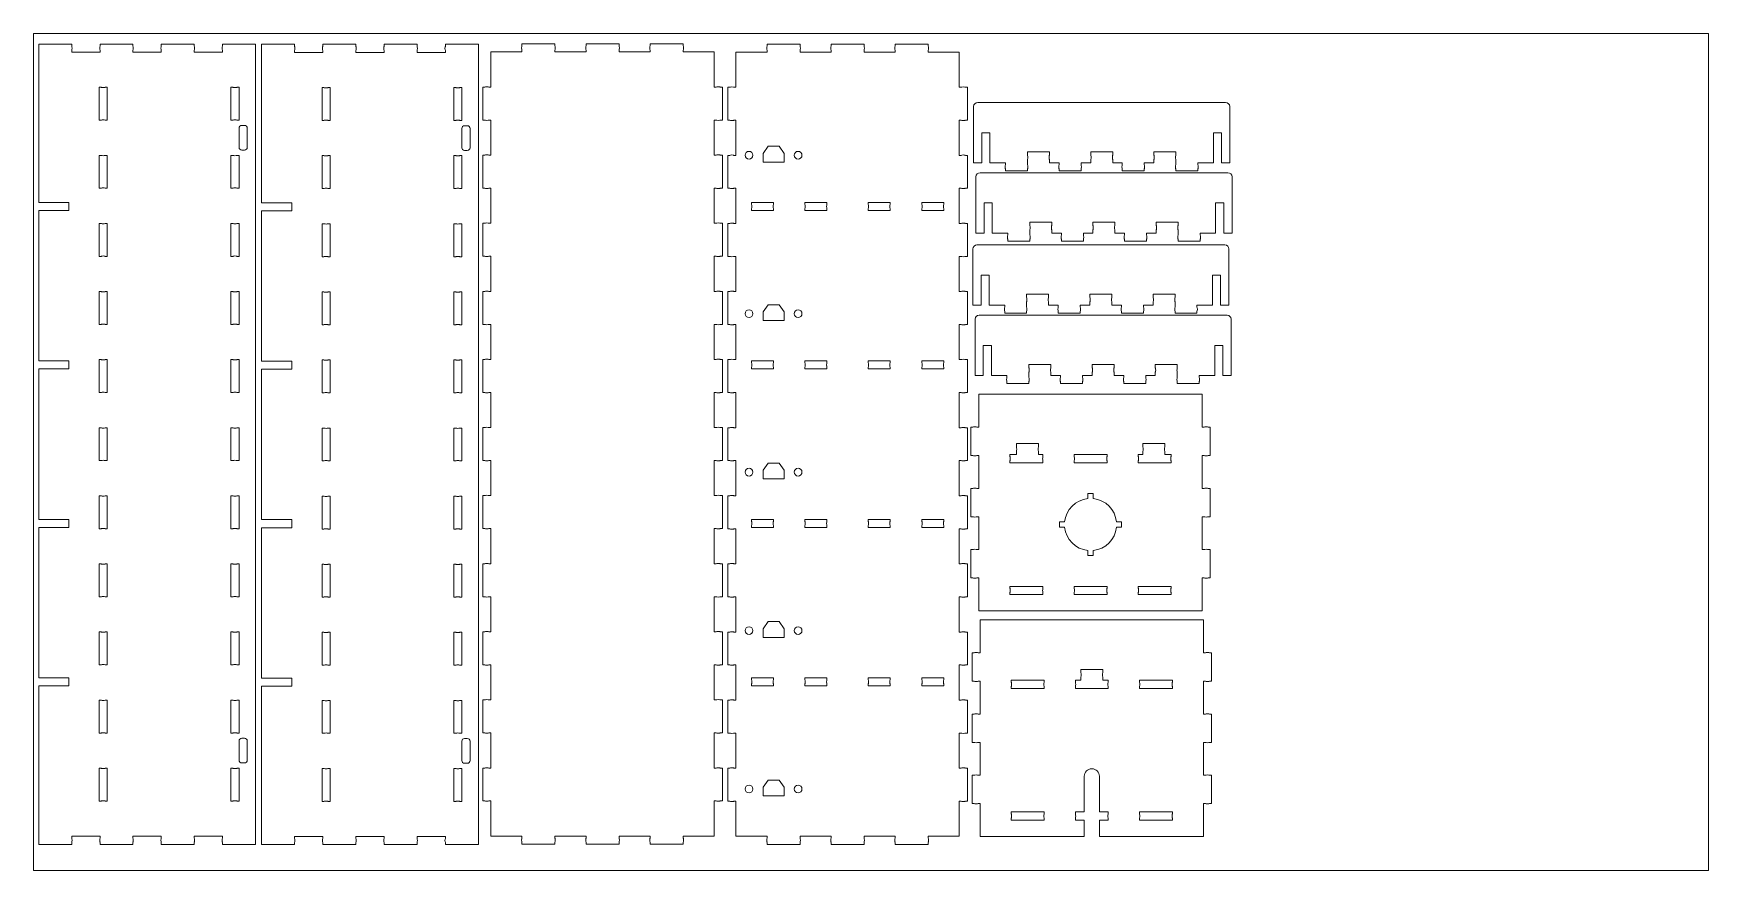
# Paper-space layout '1 Charger - V1' of a CAD drawing. Header units: inches. Extents: x 0 to 24, y 0 to 12.
# The model-space entities are those that its viewports show. They can reach past a viewport. Long polylines and large blocks are cut down to what shows.
import ezdxf

# ---------------------------------------------------------------- set-up
doc = ezdxf.new("R2010")
doc.units = ezdxf.units.IN
doc.header["$LTSCALE"] = 0.5
doc.header["$MEASUREMENT"] = 0
doc.layers.add('Visible', color=1, linetype='Continuous', lineweight=13)

msp = doc.modelspace()

# ---------------------------------------------------------------- linework, layer by layer
at = {"layer": 'Visible'}
for p, q in [((1.046, 11.849), (0.574, 11.849)), ((0.574, 9.578), (0.574, 11.849)), ((1.046, 11.82), (1.046, 11.849)), ((1.046, 11.733), (1.046, 11.761)), ((1.452, 11.82), (1.452, 11.849)), ((1.924, 11.849), (1.452, 11.849)), ((1.452, 11.733), (1.452, 11.761)), ((1.924, 11.82), (1.924, 11.849)), ((1.924, 11.733), (1.924, 11.761)), ((2.33, 11.82), (2.33, 11.849)), ((2.802, 11.849), (2.33, 11.849)), ((2.33, 11.733), (2.33, 11.761)), ((2.802, 11.82), (2.802, 11.849)), ((2.802, 11.733), (2.802, 11.761)), ((3.208, 11.82), (3.208, 11.849)), ((3.68, 11.849), (3.208, 11.849)), ((3.208, 11.733), (3.208, 11.761)), ((3.68, 0.375), (3.68, 11.849)), ((4.239, 11.845), (3.767, 11.845)), ((3.767, 9.573), (3.767, 11.845)), ((4.239, 11.815), (4.239, 11.845)), ((4.644, 11.815), (4.644, 11.845)), ((5.117, 11.845), (4.644, 11.845)), ((5.117, 11.815), (5.117, 11.845)), ((5.522, 11.815), (5.522, 11.845)), ((5.995, 11.845), (5.522, 11.845)), ((5.995, 11.815), (5.995, 11.845)), ((6.4, 11.815), (6.4, 11.845)), ((6.873, 11.845), (6.4, 11.845)), ((6.873, 0.371), (6.873, 11.845)), ((7.498, 11.822), (7.498, 11.851)), ((7.971, 11.851), (7.498, 11.851)), ((7.498, 11.735), (7.498, 11.763)), ((7.971, 11.822), (7.971, 11.851)), ((7.971, 11.735), (7.971, 11.763)), ((8.417, 11.822), (8.417, 11.851)), ((8.889, 11.851), (8.417, 11.851)), ((8.417, 11.735), (8.417, 11.763)), ((8.889, 11.822), (8.889, 11.851)), ((8.889, 11.735), (8.889, 11.763)), ((9.335, 11.822), (9.335, 11.851)), ((9.807, 11.851), (9.335, 11.851)), ((9.335, 11.735), (9.335, 11.763)), ((9.807, 11.822), (9.807, 11.851)), ((9.807, 11.735), (9.807, 11.763)), ((11.009, 11.82), (11.009, 11.849)), ((11.482, 11.849), (11.009, 11.849)), ((11.009, 11.733), (11.009, 11.761)), ((11.482, 11.82), (11.482, 11.849)), ((11.482, 11.733), (11.482, 11.761)), ((11.927, 11.82), (11.927, 11.849)), ((12.4, 11.849), (11.927, 11.849)), ((11.927, 11.733), (11.927, 11.761)), ((12.4, 11.82), (12.4, 11.849)), ((12.4, 11.733), (12.4, 11.761)), ((12.846, 11.82), (12.846, 11.849)), ((13.318, 11.849), (12.846, 11.849)), ((12.846, 11.733), (12.846, 11.761)), ((13.318, 11.82), (13.318, 11.849)), ((13.318, 11.733), (13.318, 11.761)), ((1.046, 11.733), (1.452, 11.733)), ((1.924, 11.733), (2.33, 11.733)), ((2.802, 11.733), (3.208, 11.733)), ((4.239, 11.729), (4.239, 11.756)), ((4.239, 11.729), (4.644, 11.729)), ((4.644, 11.729), (4.644, 11.756)), ((5.117, 11.729), (5.117, 11.756)), ((5.117, 11.729), (5.522, 11.729)), ((5.522, 11.729), (5.522, 11.756)), ((5.995, 11.729), (5.995, 11.756)), ((5.995, 11.729), (6.4, 11.729)), ((6.4, 11.729), (6.4, 11.756)), ((7.053, 11.231), (7.053, 11.735)), ((7.053, 11.735), (7.498, 11.735)), ((7.971, 11.735), (8.417, 11.735)), ((8.889, 11.735), (9.335, 11.735)), ((9.807, 11.735), (10.253, 11.735)), ((10.253, 11.231), (10.253, 11.735)), ((10.563, 11.229), (10.563, 11.733)), ((10.563, 11.733), (11.009, 11.733)), ((11.482, 11.733), (11.927, 11.733)), ((12.4, 11.733), (12.846, 11.733)), ((13.318, 11.733), (13.764, 11.733)), ((13.764, 11.229), (13.764, 11.733)), ((1.44, 11.229), (1.468, 11.229)), ((1.44, 10.757), (1.44, 11.229)), ((1.527, 11.229), (1.556, 11.229)), ((1.556, 10.757), (1.556, 11.229)), ((3.328, 11.229), (3.356, 11.229)), ((3.328, 10.757), (3.328, 11.229)), ((3.415, 11.229), (3.444, 11.229)), ((3.444, 10.757), (3.444, 11.229)), ((4.633, 11.225), (4.661, 11.225)), ((4.633, 10.753), (4.633, 11.225)), ((4.72, 11.225), (4.749, 11.225)), ((4.749, 10.753), (4.749, 11.225)), ((6.52, 11.225), (6.549, 11.225)), ((6.52, 10.753), (6.52, 11.225)), ((6.608, 11.225), (6.637, 11.225)), ((6.637, 10.753), (6.637, 11.225)), ((6.936, 11.231), (6.936, 10.759)), ((6.966, 11.231), (6.936, 11.231)), ((7.053, 11.231), (7.025, 11.231)), ((10.253, 11.231), (10.281, 11.231)), ((10.34, 11.231), (10.369, 11.231)), ((10.369, 11.231), (10.369, 10.759)), ((10.447, 11.229), (10.447, 10.757)), ((10.477, 11.229), (10.447, 11.229)), ((10.563, 11.229), (10.536, 11.229)), ((13.764, 11.229), (13.792, 11.229)), ((13.851, 11.229), (13.88, 11.229)), ((13.88, 11.229), (13.88, 10.757)), ((13.97, 10.952), (13.97, 10.145)), ((14.029, 11.011), (17.58, 11.011)), ((17.639, 10.952), (17.639, 10.145)), ((1.44, 10.757), (1.468, 10.757)), ((1.527, 10.757), (1.556, 10.757)), ((3.328, 10.757), (3.356, 10.757)), ((3.415, 10.757), (3.444, 10.757)), ((3.444, 10.367), (3.444, 10.643)), ((3.483, 10.682), (3.523, 10.682)), ((3.562, 10.367), (3.562, 10.643)), ((4.633, 10.753), (4.661, 10.753)), ((4.72, 10.753), (4.749, 10.753)), ((6.52, 10.753), (6.549, 10.753)), ((6.608, 10.753), (6.637, 10.753)), ((6.637, 10.363), (6.637, 10.639)), ((6.676, 10.678), (6.715, 10.678)), ((6.755, 10.363), (6.755, 10.639)), ((6.966, 10.759), (6.936, 10.759)), ((7.053, 10.759), (7.025, 10.759)), ((7.053, 10.255), (7.053, 10.759)), ((10.253, 10.759), (10.281, 10.759)), ((10.253, 10.255), (10.253, 10.759)), ((10.34, 10.759), (10.369, 10.759)), ((10.477, 10.757), (10.447, 10.757)), ((10.563, 10.757), (10.536, 10.757)), ((10.563, 10.253), (10.563, 10.757)), ((13.764, 10.757), (13.792, 10.757)), ((13.764, 10.253), (13.764, 10.757)), ((13.851, 10.757), (13.88, 10.757)), ((14.088, 10.578), (14.204, 10.578)), ((14.088, 10.145), (14.088, 10.578)), ((14.204, 10.145), (14.204, 10.578)), ((17.521, 10.578), (17.405, 10.578)), ((17.405, 10.145), (17.405, 10.578)), ((17.521, 10.145), (17.521, 10.578)), ((3.483, 10.328), (3.523, 10.328)), ((6.676, 10.324), (6.715, 10.324)), ((11.025, 10.384), (10.954, 10.281)), ((11.025, 10.384), (11.182, 10.384)), ((11.182, 10.384), (11.253, 10.281)), ((1.44, 10.253), (1.468, 10.253)), ((1.44, 9.781), (1.44, 10.253)), ((1.527, 10.253), (1.556, 10.253)), ((1.556, 9.781), (1.556, 10.253)), ((3.328, 10.253), (3.356, 10.253)), ((3.328, 9.781), (3.328, 10.253)), ((3.415, 10.253), (3.444, 10.253)), ((3.444, 9.781), (3.444, 10.253)), ((4.633, 10.249), (4.661, 10.249)), ((4.633, 9.776), (4.633, 10.249)), ((4.72, 10.249), (4.749, 10.249)), ((4.749, 9.776), (4.749, 10.249)), ((6.52, 10.249), (6.549, 10.249)), ((6.52, 9.776), (6.52, 10.249)), ((6.608, 10.249), (6.637, 10.249)), ((6.637, 9.776), (6.637, 10.249)), ((6.936, 10.255), (6.936, 9.783)), ((6.966, 10.255), (6.936, 10.255)), ((7.053, 10.255), (7.025, 10.255)), ((10.253, 10.255), (10.281, 10.255)), ((10.34, 10.255), (10.369, 10.255)), ((10.369, 10.255), (10.369, 9.783)), ((10.447, 10.253), (10.447, 9.781)), ((10.477, 10.253), (10.447, 10.253)), ((10.563, 10.253), (10.536, 10.253)), ((10.954, 10.281), (10.954, 10.157)), ((10.954, 10.157), (11.253, 10.157)), ((11.253, 10.281), (11.253, 10.157)), ((13.764, 10.253), (13.792, 10.253)), ((13.851, 10.253), (13.88, 10.253)), ((13.88, 10.253), (13.88, 9.781)), ((13.97, 10.145), (14.088, 10.145)), ((14.204, 10.145), (14.426, 10.145)), ((14.426, 10.145), (14.426, 10.117)), ((14.741, 10.303), (15.056, 10.303)), ((14.741, 10.303), (14.741, 10.254)), ((14.741, 10.195), (14.741, 10.117)), ((15.056, 10.303), (15.056, 10.254)), ((15.056, 10.195), (15.056, 10.145)), ((15.056, 10.145), (15.194, 10.145)), ((15.194, 10.145), (15.194, 10.117)), ((15.509, 10.145), (15.509, 10.117)), ((15.509, 10.145), (15.647, 10.145)), ((15.647, 10.303), (15.962, 10.303)), ((15.647, 10.303), (15.647, 10.254)), ((15.647, 10.195), (15.647, 10.145)), ((15.962, 10.303), (15.962, 10.254)), ((15.962, 10.195), (15.962, 10.145)), ((15.962, 10.145), (16.1, 10.145)), ((16.1, 10.145), (16.1, 10.117)), ((16.415, 10.145), (16.415, 10.117)), ((16.415, 10.145), (16.552, 10.145)), ((16.867, 10.303), (16.552, 10.303)), ((16.552, 10.303), (16.552, 10.254)), ((16.552, 10.195), (16.552, 10.145)), ((16.867, 10.303), (16.867, 10.254)), ((16.867, 10.195), (16.867, 10.117)), ((17.182, 10.145), (17.182, 10.117)), ((17.182, 10.145), (17.405, 10.145)), ((17.521, 10.145), (17.639, 10.145)), ((14.002, 9.944), (14.002, 9.137)), ((14.061, 10.003), (17.613, 10.003)), ((14.426, 10.058), (14.426, 10.029)), ((14.426, 10.029), (14.741, 10.029)), ((14.741, 10.058), (14.741, 10.029)), ((15.194, 10.058), (15.194, 10.029)), ((15.194, 10.029), (15.509, 10.029)), ((15.509, 10.058), (15.509, 10.029)), ((16.1, 10.058), (16.1, 10.029)), ((16.415, 10.029), (16.1, 10.029)), ((16.415, 10.058), (16.415, 10.029)), ((16.867, 10.058), (16.867, 10.029)), ((17.182, 10.029), (16.867, 10.029)), ((17.182, 10.058), (17.182, 10.029)), ((17.672, 9.944), (17.672, 9.137)), ((1.44, 9.781), (1.468, 9.781)), ((1.527, 9.781), (1.556, 9.781)), ((3.328, 9.781), (3.356, 9.781)), ((3.415, 9.781), (3.444, 9.781)), ((4.633, 9.776), (4.661, 9.776)), ((4.72, 9.776), (4.749, 9.776)), ((6.52, 9.776), (6.549, 9.776)), ((6.608, 9.776), (6.637, 9.776)), ((6.966, 9.783), (6.936, 9.783)), ((7.053, 9.783), (7.025, 9.783)), ((7.053, 9.279), (7.053, 9.783)), ((10.253, 9.783), (10.281, 9.783)), ((10.253, 9.279), (10.253, 9.783)), ((10.34, 9.783), (10.369, 9.783)), ((10.477, 9.781), (10.447, 9.781)), ((10.563, 9.781), (10.536, 9.781)), ((10.563, 9.277), (10.563, 9.781)), ((13.764, 9.781), (13.792, 9.781)), ((13.764, 9.277), (13.764, 9.781)), ((13.851, 9.781), (13.88, 9.781)), ((0.574, 9.578), (1.007, 9.578)), ((0.574, 7.306), (0.574, 9.462)), ((0.574, 9.462), (1.007, 9.462)), ((1.007, 9.578), (1.007, 9.462)), ((3.767, 9.573), (4.2, 9.573)), ((3.767, 7.302), (3.767, 9.457)), ((3.767, 9.457), (4.2, 9.457)), ((4.2, 9.573), (4.2, 9.457)), ((11.101, 9.577), (10.786, 9.577)), ((10.786, 9.577), (10.786, 9.549)), ((10.786, 9.49), (10.786, 9.461)), ((11.101, 9.461), (10.786, 9.461)), ((11.101, 9.577), (11.101, 9.549)), ((11.101, 9.49), (11.101, 9.461)), ((11.553, 9.577), (11.868, 9.577)), ((11.553, 9.549), (11.553, 9.577)), ((11.553, 9.461), (11.553, 9.49)), ((11.553, 9.461), (11.868, 9.461)), ((11.868, 9.549), (11.868, 9.577)), ((11.868, 9.461), (11.868, 9.49)), ((12.459, 9.577), (12.774, 9.577)), ((12.459, 9.577), (12.459, 9.549)), ((12.459, 9.49), (12.459, 9.461)), ((12.459, 9.461), (12.774, 9.461)), ((12.774, 9.577), (12.774, 9.549)), ((12.774, 9.49), (12.774, 9.461)), ((13.227, 9.577), (13.542, 9.577)), ((13.227, 9.549), (13.227, 9.577)), ((13.227, 9.461), (13.227, 9.49)), ((13.227, 9.461), (13.542, 9.461)), ((13.542, 9.549), (13.542, 9.577)), ((13.542, 9.461), (13.542, 9.49)), ((14.12, 9.57), (14.237, 9.57)), ((14.12, 9.137), (14.12, 9.57)), ((14.237, 9.137), (14.237, 9.57)), ((17.554, 9.57), (17.437, 9.57)), ((17.437, 9.137), (17.437, 9.57)), ((17.554, 9.137), (17.554, 9.57)), ((1.44, 9.277), (1.468, 9.277)), ((1.44, 8.805), (1.44, 9.277)), ((1.527, 9.277), (1.556, 9.277)), ((1.556, 8.805), (1.556, 9.277)), ((3.328, 9.277), (3.356, 9.277)), ((3.328, 8.805), (3.328, 9.277)), ((3.415, 9.277), (3.444, 9.277)), ((3.444, 8.805), (3.444, 9.277)), ((4.633, 9.273), (4.661, 9.273)), ((4.633, 8.8), (4.633, 9.273)), ((4.72, 9.273), (4.749, 9.273)), ((4.749, 8.8), (4.749, 9.273)), ((6.52, 9.273), (6.549, 9.273)), ((6.52, 8.8), (6.52, 9.273)), ((6.608, 9.273), (6.637, 9.273)), ((6.637, 8.8), (6.637, 9.273)), ((6.936, 9.279), (6.936, 8.806)), ((6.966, 9.279), (6.936, 9.279)), ((7.053, 9.279), (7.025, 9.279)), ((10.253, 9.279), (10.281, 9.279)), ((10.34, 9.279), (10.369, 9.279)), ((10.369, 9.279), (10.369, 8.806)), ((10.447, 9.277), (10.447, 8.804)), ((10.477, 9.277), (10.447, 9.277)), ((10.563, 9.277), (10.536, 9.277)), ((13.764, 9.277), (13.792, 9.277)), ((13.851, 9.277), (13.88, 9.277)), ((13.88, 9.277), (13.88, 8.804)), ((14.002, 9.137), (14.12, 9.137)), ((14.237, 9.137), (14.459, 9.137)), ((14.459, 9.137), (14.459, 9.109)), ((14.774, 9.295), (15.089, 9.295)), ((14.774, 9.295), (14.774, 9.246)), ((14.774, 9.187), (14.774, 9.109)), ((15.089, 9.295), (15.089, 9.246)), ((15.089, 9.187), (15.089, 9.137)), ((15.089, 9.137), (15.227, 9.137)), ((15.227, 9.137), (15.227, 9.109)), ((15.542, 9.137), (15.542, 9.109)), ((15.542, 9.137), (15.679, 9.137)), ((15.679, 9.295), (15.994, 9.295)), ((15.679, 9.295), (15.679, 9.246)), ((15.679, 9.187), (15.679, 9.137)), ((15.994, 9.295), (15.994, 9.246)), ((15.994, 9.187), (15.994, 9.137)), ((15.994, 9.137), (16.132, 9.137)), ((16.132, 9.137), (16.132, 9.109)), ((16.447, 9.137), (16.447, 9.109)), ((16.447, 9.137), (16.585, 9.137)), ((16.9, 9.295), (16.585, 9.295)), ((16.585, 9.295), (16.585, 9.246)), ((16.585, 9.187), (16.585, 9.137)), ((16.9, 9.295), (16.9, 9.246)), ((16.9, 9.187), (16.9, 9.109)), ((17.215, 9.137), (17.215, 9.109)), ((17.215, 9.137), (17.437, 9.137)), ((17.554, 9.137), (17.672, 9.137)), ((13.958, 8.911), (13.958, 8.104)), ((14.017, 8.97), (17.568, 8.97)), ((14.459, 9.05), (14.459, 9.021)), ((14.459, 9.021), (14.774, 9.021)), ((14.774, 9.05), (14.774, 9.021)), ((15.227, 9.05), (15.227, 9.021)), ((15.227, 9.021), (15.542, 9.021)), ((15.542, 9.05), (15.542, 9.021)), ((16.132, 9.05), (16.132, 9.021)), ((16.447, 9.021), (16.132, 9.021)), ((16.447, 9.05), (16.447, 9.021)), ((16.9, 9.05), (16.9, 9.021)), ((17.215, 9.021), (16.9, 9.021)), ((17.215, 9.05), (17.215, 9.021)), ((17.627, 8.911), (17.627, 8.104)), ((1.44, 8.805), (1.468, 8.805)), ((1.527, 8.805), (1.556, 8.805)), ((3.328, 8.805), (3.356, 8.805)), ((3.415, 8.805), (3.444, 8.805)), ((4.633, 8.8), (4.661, 8.8)), ((4.72, 8.8), (4.749, 8.8)), ((6.52, 8.8), (6.549, 8.8)), ((6.608, 8.8), (6.637, 8.8)), ((6.966, 8.806), (6.936, 8.806)), ((7.053, 8.806), (7.025, 8.806)), ((7.053, 8.303), (7.053, 8.806)), ((10.253, 8.806), (10.281, 8.806)), ((10.253, 8.303), (10.253, 8.806)), ((10.34, 8.806), (10.369, 8.806)), ((10.477, 8.804), (10.447, 8.804)), ((10.563, 8.804), (10.536, 8.804)), ((10.563, 8.301), (10.563, 8.804)), ((13.764, 8.804), (13.792, 8.804)), ((13.764, 8.301), (13.764, 8.804)), ((13.851, 8.804), (13.88, 8.804)), ((14.076, 8.537), (14.192, 8.537)), ((14.076, 8.104), (14.076, 8.537)), ((14.192, 8.104), (14.192, 8.537)), ((17.509, 8.537), (17.393, 8.537)), ((17.393, 8.104), (17.393, 8.537)), ((17.509, 8.104), (17.509, 8.537)), ((1.44, 8.301), (1.468, 8.301)), ((1.44, 7.828), (1.44, 8.301)), ((1.527, 8.301), (1.556, 8.301)), ((1.556, 7.828), (1.556, 8.301)), ((3.328, 8.301), (3.356, 8.301)), ((3.328, 7.828), (3.328, 8.301)), ((3.415, 8.301), (3.444, 8.301)), ((3.444, 7.828), (3.444, 8.301)), ((4.633, 8.296), (4.661, 8.296)), ((4.633, 7.824), (4.633, 8.296)), ((4.72, 8.296), (4.749, 8.296)), ((4.749, 7.824), (4.749, 8.296)), ((6.52, 8.296), (6.549, 8.296)), ((6.52, 7.824), (6.52, 8.296)), ((6.608, 8.296), (6.637, 8.296)), ((6.637, 7.824), (6.637, 8.296)), ((6.936, 8.303), (6.936, 7.83)), ((6.966, 8.303), (6.936, 8.303)), ((7.053, 8.303), (7.025, 8.303)), ((10.253, 8.303), (10.281, 8.303)), ((10.34, 8.303), (10.369, 8.303)), ((10.369, 8.303), (10.369, 7.83)), ((10.447, 8.301), (10.447, 7.828)), ((10.477, 8.301), (10.447, 8.301)), ((10.563, 8.301), (10.536, 8.301)), ((13.764, 8.301), (13.792, 8.301)), ((13.851, 8.301), (13.88, 8.301)), ((13.88, 8.301), (13.88, 7.828)), ((14.729, 8.262), (15.044, 8.262)), ((14.729, 8.262), (14.729, 8.213)), ((15.044, 8.262), (15.044, 8.213)), ((15.635, 8.262), (15.95, 8.262)), ((15.635, 8.262), (15.635, 8.213)), ((15.95, 8.262), (15.95, 8.213)), ((16.855, 8.262), (16.541, 8.262)), ((16.541, 8.262), (16.541, 8.213)), ((16.855, 8.262), (16.855, 8.213)), ((11.025, 8.112), (10.954, 8.01)), ((10.954, 8.01), (10.954, 7.886)), ((11.025, 8.112), (11.182, 8.112)), ((11.182, 8.112), (11.253, 8.01)), ((11.253, 8.01), (11.253, 7.886)), ((13.958, 8.104), (14.076, 8.104)), ((14.049, 7.962), (17.601, 7.962)), ((14.192, 8.104), (14.415, 8.104)), ((14.415, 8.104), (14.415, 8.076)), ((14.415, 8.017), (14.415, 7.988)), ((14.415, 7.988), (14.729, 7.988)), ((14.729, 8.153), (14.729, 8.076)), ((14.729, 8.017), (14.729, 7.988)), ((15.044, 8.153), (15.044, 8.104)), ((15.044, 8.104), (15.182, 8.104)), ((15.182, 8.104), (15.182, 8.076)), ((15.182, 8.017), (15.182, 7.988)), ((15.182, 7.988), (15.497, 7.988)), ((15.497, 8.104), (15.497, 8.076)), ((15.497, 8.104), (15.635, 8.104)), ((15.497, 8.017), (15.497, 7.988)), ((15.635, 8.153), (15.635, 8.104)), ((15.95, 8.153), (15.95, 8.104)), ((15.95, 8.104), (16.088, 8.104)), ((16.088, 8.104), (16.088, 8.076)), ((16.088, 8.017), (16.088, 7.988)), ((16.403, 7.988), (16.088, 7.988)), ((16.403, 8.104), (16.403, 8.076)), ((16.403, 8.104), (16.541, 8.104)), ((16.403, 8.017), (16.403, 7.988)), ((16.541, 8.153), (16.541, 8.104)), ((16.855, 8.153), (16.855, 8.076)), ((16.855, 8.017), (16.855, 7.988)), ((17.17, 7.988), (16.855, 7.988)), ((17.17, 8.104), (17.17, 8.076)), ((17.17, 8.104), (17.393, 8.104)), ((17.17, 8.017), (17.17, 7.988)), ((17.509, 8.104), (17.627, 8.104)), ((1.44, 7.828), (1.468, 7.828)), ((1.527, 7.828), (1.556, 7.828)), ((3.328, 7.828), (3.356, 7.828)), ((3.415, 7.828), (3.444, 7.828)), ((4.633, 7.824), (4.661, 7.824)), ((4.72, 7.824), (4.749, 7.824)), ((6.52, 7.824), (6.549, 7.824)), ((6.608, 7.824), (6.637, 7.824)), ((6.966, 7.83), (6.936, 7.83)), ((7.053, 7.83), (7.025, 7.83)), ((7.053, 7.326), (7.053, 7.83)), ((10.253, 7.83), (10.281, 7.83)), ((10.253, 7.326), (10.253, 7.83)), ((10.34, 7.83), (10.369, 7.83)), ((10.477, 7.828), (10.447, 7.828)), ((10.563, 7.828), (10.536, 7.828)), ((10.563, 7.324), (10.563, 7.828)), ((10.954, 7.886), (11.253, 7.886)), ((13.764, 7.828), (13.792, 7.828)), ((13.764, 7.324), (13.764, 7.828)), ((13.851, 7.828), (13.88, 7.828)), ((13.99, 7.903), (13.99, 7.096)), ((17.66, 7.903), (17.66, 7.096)), ((14.108, 7.529), (14.225, 7.529)), ((14.108, 7.096), (14.108, 7.529)), ((14.225, 7.096), (14.225, 7.529)), ((17.542, 7.529), (17.425, 7.529)), ((17.425, 7.096), (17.425, 7.529)), ((17.542, 7.096), (17.542, 7.529)), ((0.574, 7.306), (1.007, 7.306)), ((1.007, 7.306), (1.007, 7.19)), ((1.44, 7.325), (1.468, 7.325)), ((1.44, 6.852), (1.44, 7.325)), ((1.527, 7.325), (1.556, 7.325)), ((1.556, 6.852), (1.556, 7.325)), ((3.328, 7.325), (3.356, 7.325)), ((3.328, 6.852), (3.328, 7.325)), ((3.415, 7.325), (3.444, 7.325)), ((3.444, 6.852), (3.444, 7.325)), ((3.767, 7.302), (4.2, 7.302)), ((4.2, 7.302), (4.2, 7.186)), ((4.633, 7.32), (4.661, 7.32)), ((4.633, 6.848), (4.633, 7.32)), ((4.72, 7.32), (4.749, 7.32)), ((4.749, 6.848), (4.749, 7.32)), ((6.52, 7.32), (6.549, 7.32)), ((6.52, 6.848), (6.52, 7.32)), ((6.608, 7.32), (6.637, 7.32)), ((6.637, 6.848), (6.637, 7.32)), ((6.936, 7.326), (6.936, 6.854)), ((6.966, 7.326), (6.936, 7.326)), ((7.053, 7.326), (7.025, 7.326)), ((10.253, 7.326), (10.281, 7.326)), ((10.34, 7.326), (10.369, 7.326)), ((10.369, 7.326), (10.369, 6.854)), ((10.447, 7.324), (10.447, 6.852)), ((10.477, 7.324), (10.447, 7.324)), ((10.563, 7.324), (10.536, 7.324)), ((11.101, 7.306), (10.786, 7.306)), ((10.786, 7.306), (10.786, 7.277)), ((10.786, 7.218), (10.786, 7.19)), ((11.101, 7.306), (11.101, 7.277)), ((11.101, 7.218), (11.101, 7.19)), ((11.553, 7.306), (11.868, 7.306)), ((11.553, 7.277), (11.553, 7.306)), ((11.553, 7.19), (11.553, 7.218)), ((11.868, 7.277), (11.868, 7.306)), ((11.868, 7.19), (11.868, 7.218)), ((12.459, 7.306), (12.774, 7.306)), ((12.459, 7.306), (12.459, 7.277)), ((12.459, 7.218), (12.459, 7.19)), ((12.774, 7.306), (12.774, 7.277)), ((12.774, 7.218), (12.774, 7.19)), ((13.227, 7.306), (13.542, 7.306)), ((13.227, 7.277), (13.227, 7.306)), ((13.227, 7.19), (13.227, 7.218)), ((13.542, 7.277), (13.542, 7.306)), ((13.542, 7.19), (13.542, 7.218)), ((13.764, 7.324), (13.792, 7.324)), ((13.851, 7.324), (13.88, 7.324)), ((13.88, 7.324), (13.88, 6.852)), ((14.762, 7.254), (15.077, 7.254)), ((14.762, 7.254), (14.762, 7.205)), ((15.077, 7.254), (15.077, 7.205)), ((15.668, 7.254), (15.983, 7.254)), ((15.668, 7.254), (15.668, 7.205)), ((15.983, 7.254), (15.983, 7.205)), ((16.888, 7.254), (16.573, 7.254)), ((16.573, 7.254), (16.573, 7.205)), ((16.888, 7.254), (16.888, 7.205)), ((0.574, 5.034), (0.574, 7.19)), ((0.574, 7.19), (1.007, 7.19)), ((3.767, 5.03), (3.767, 7.186)), ((3.767, 7.186), (4.2, 7.186)), ((11.101, 7.19), (10.786, 7.19)), ((11.553, 7.19), (11.868, 7.19)), ((12.459, 7.19), (12.774, 7.19)), ((13.227, 7.19), (13.542, 7.19)), ((13.99, 7.096), (14.108, 7.096)), ((14.225, 7.096), (14.447, 7.096)), ((14.447, 7.096), (14.447, 7.068)), ((14.447, 7.009), (14.447, 6.98)), ((14.447, 6.98), (14.762, 6.98)), ((14.762, 7.145), (14.762, 7.068)), ((14.762, 7.009), (14.762, 6.98)), ((15.077, 7.145), (15.077, 7.096)), ((15.077, 7.096), (15.215, 7.096)), ((15.215, 7.096), (15.215, 7.068)), ((15.215, 7.009), (15.215, 6.98)), ((15.215, 6.98), (15.53, 6.98)), ((15.53, 7.096), (15.53, 7.068)), ((15.53, 7.096), (15.668, 7.096)), ((15.53, 7.009), (15.53, 6.98)), ((15.668, 7.145), (15.668, 7.096)), ((15.983, 7.145), (15.983, 7.096)), ((15.983, 7.096), (16.12, 7.096)), ((16.12, 7.096), (16.12, 7.068)), ((16.12, 7.009), (16.12, 6.98)), ((16.435, 6.98), (16.12, 6.98)), ((16.435, 7.096), (16.435, 7.068)), ((16.435, 7.096), (16.573, 7.096)), ((16.435, 7.009), (16.435, 6.98)), ((16.573, 7.145), (16.573, 7.096)), ((16.888, 7.145), (16.888, 7.068)), ((16.888, 7.009), (16.888, 6.98)), ((17.203, 6.98), (16.888, 6.98)), ((17.203, 7.096), (17.203, 7.068)), ((17.203, 7.096), (17.425, 7.096)), ((17.203, 7.009), (17.203, 6.98)), ((17.542, 7.096), (17.66, 7.096)), ((1.44, 6.852), (1.468, 6.852)), ((1.527, 6.852), (1.556, 6.852)), ((3.328, 6.852), (3.356, 6.852)), ((3.415, 6.852), (3.444, 6.852)), ((4.633, 6.848), (4.661, 6.848)), ((4.72, 6.848), (4.749, 6.848)), ((6.52, 6.848), (6.549, 6.848)), ((6.608, 6.848), (6.637, 6.848)), ((6.966, 6.854), (6.936, 6.854)), ((7.053, 6.854), (7.025, 6.854)), ((7.053, 6.35), (7.053, 6.854)), ((10.253, 6.854), (10.281, 6.854)), ((10.253, 6.35), (10.253, 6.854)), ((10.34, 6.854), (10.369, 6.854)), ((10.477, 6.852), (10.447, 6.852)), ((10.563, 6.852), (10.536, 6.852)), ((10.563, 6.348), (10.563, 6.852)), ((13.764, 6.852), (13.792, 6.852)), ((13.764, 6.348), (13.764, 6.852)), ((13.851, 6.852), (13.88, 6.852)), ((14.044, 6.828), (14.044, 6.356)), ((14.044, 6.828), (17.245, 6.828)), ((17.245, 6.828), (17.245, 6.356)), ((1.44, 6.348), (1.468, 6.348)), ((1.44, 5.876), (1.44, 6.348)), ((1.527, 6.348), (1.556, 6.348)), ((1.556, 5.876), (1.556, 6.348)), ((3.328, 6.348), (3.356, 6.348)), ((3.328, 5.876), (3.328, 6.348)), ((3.415, 6.348), (3.444, 6.348)), ((3.444, 5.876), (3.444, 6.348)), ((4.633, 6.344), (4.661, 6.344)), ((4.633, 5.872), (4.633, 6.344)), ((4.72, 6.344), (4.749, 6.344)), ((4.749, 5.872), (4.749, 6.344)), ((6.52, 6.344), (6.549, 6.344)), ((6.52, 5.872), (6.52, 6.344)), ((6.608, 6.344), (6.637, 6.344)), ((6.637, 5.872), (6.637, 6.344)), ((6.936, 6.35), (6.936, 5.878)), ((6.966, 6.35), (6.936, 6.35)), ((7.053, 6.35), (7.025, 6.35)), ((10.253, 6.35), (10.281, 6.35)), ((10.34, 6.35), (10.369, 6.35)), ((10.369, 6.35), (10.369, 5.878)), ((10.447, 6.348), (10.447, 5.876)), ((10.477, 6.348), (10.447, 6.348)), ((10.563, 6.348), (10.536, 6.348)), ((13.764, 6.348), (13.792, 6.348)), ((13.851, 6.348), (13.88, 6.348)), ((13.88, 6.348), (13.88, 5.876)), ((13.928, 5.95), (13.928, 6.356)), ((13.958, 6.356), (13.928, 6.356)), ((14.044, 6.356), (14.017, 6.356)), ((17.245, 6.356), (17.273, 6.356)), ((17.332, 6.356), (17.361, 6.356)), ((17.361, 5.95), (17.361, 6.356)), ((14.582, 6.12), (14.897, 6.12)), ((14.582, 6.07), (14.582, 6.12)), ((14.582, 5.962), (14.582, 6.011)), ((14.897, 6.07), (14.897, 6.12)), ((14.897, 5.962), (14.897, 6.011)), ((16.708, 6.12), (16.393, 6.12)), ((16.393, 6.07), (16.393, 6.12)), ((16.393, 5.962), (16.393, 6.011)), ((16.708, 6.07), (16.708, 6.12)), ((16.708, 5.962), (16.708, 6.011)), ((1.44, 5.876), (1.468, 5.876)), ((1.527, 5.876), (1.556, 5.876)), ((3.328, 5.876), (3.356, 5.876)), ((3.415, 5.876), (3.444, 5.876)), ((4.633, 5.872), (4.661, 5.872)), ((4.72, 5.872), (4.749, 5.872)), ((6.52, 5.872), (6.549, 5.872)), ((6.608, 5.872), (6.637, 5.872)), ((6.966, 5.878), (6.936, 5.878)), ((7.053, 5.878), (7.025, 5.878)), ((7.053, 5.374), (7.053, 5.878)), ((10.253, 5.878), (10.281, 5.878)), ((10.253, 5.374), (10.253, 5.878)), ((10.34, 5.878), (10.369, 5.878)), ((10.477, 5.876), (10.447, 5.876)), ((10.563, 5.876), (10.536, 5.876)), ((10.563, 5.372), (10.563, 5.876)), ((11.025, 5.84), (10.954, 5.738)), ((11.025, 5.84), (11.182, 5.84)), ((11.182, 5.84), (11.253, 5.738)), ((13.764, 5.876), (13.792, 5.876)), ((13.764, 5.372), (13.764, 5.876)), ((13.851, 5.876), (13.88, 5.876)), ((13.958, 5.95), (13.928, 5.95)), ((14.044, 5.95), (14.017, 5.95)), ((14.044, 5.95), (14.044, 5.478)), ((14.49, 5.962), (14.49, 5.934)), ((14.49, 5.962), (14.582, 5.962)), ((14.49, 5.875), (14.49, 5.846)), ((14.49, 5.846), (14.963, 5.846)), ((14.897, 5.962), (14.963, 5.962)), ((14.963, 5.962), (14.963, 5.934)), ((14.963, 5.875), (14.963, 5.846)), ((15.409, 5.962), (15.881, 5.962)), ((15.409, 5.962), (15.409, 5.934)), ((15.409, 5.875), (15.409, 5.846)), ((15.409, 5.846), (15.881, 5.846)), ((15.881, 5.962), (15.881, 5.934)), ((15.881, 5.875), (15.881, 5.846)), ((16.327, 5.962), (16.327, 5.934)), ((16.327, 5.962), (16.393, 5.962)), ((16.327, 5.875), (16.327, 5.846)), ((16.327, 5.846), (16.799, 5.846)), ((16.708, 5.962), (16.799, 5.962)), ((16.799, 5.962), (16.799, 5.934)), ((16.799, 5.875), (16.799, 5.846)), ((17.245, 5.95), (17.273, 5.95)), ((17.245, 5.95), (17.245, 5.478)), ((17.332, 5.95), (17.361, 5.95)), ((10.954, 5.738), (10.954, 5.614)), ((10.954, 5.614), (11.253, 5.614)), ((11.253, 5.738), (11.253, 5.614)), ((1.44, 5.372), (1.468, 5.372)), ((1.44, 4.9), (1.44, 5.372)), ((1.527, 5.372), (1.556, 5.372)), ((1.556, 4.9), (1.556, 5.372)), ((3.328, 5.372), (3.356, 5.372)), ((3.328, 4.9), (3.328, 5.372)), ((3.415, 5.372), (3.444, 5.372)), ((3.444, 4.9), (3.444, 5.372)), ((4.633, 5.368), (4.661, 5.368)), ((4.633, 4.895), (4.633, 5.368)), ((4.72, 5.368), (4.749, 5.368)), ((4.749, 4.895), (4.749, 5.368)), ((6.52, 5.368), (6.549, 5.368)), ((6.52, 4.895), (6.52, 5.368)), ((6.608, 5.368), (6.637, 5.368)), ((6.637, 4.895), (6.637, 5.368)), ((6.936, 5.374), (6.936, 4.902)), ((6.966, 5.374), (6.936, 5.374)), ((7.053, 5.374), (7.025, 5.374)), ((10.253, 5.374), (10.281, 5.374)), ((10.34, 5.374), (10.369, 5.374)), ((10.369, 5.374), (10.369, 4.902)), ((10.447, 5.372), (10.447, 4.899)), ((10.477, 5.372), (10.447, 5.372)), ((10.563, 5.372), (10.536, 5.372)), ((13.764, 5.372), (13.792, 5.372)), ((13.851, 5.372), (13.88, 5.372)), ((13.88, 5.372), (13.88, 4.899)), ((13.928, 5.072), (13.928, 5.478)), ((13.958, 5.478), (13.928, 5.478)), ((14.044, 5.478), (14.017, 5.478)), ((15.605, 5.403), (15.684, 5.403)), ((15.605, 5.403), (15.605, 5.332)), ((15.684, 5.403), (15.684, 5.332)), ((17.245, 5.478), (17.273, 5.478)), ((17.332, 5.478), (17.361, 5.478)), ((17.361, 5.072), (17.361, 5.478)), ((13.958, 5.072), (13.928, 5.072)), ((14.044, 5.072), (14.017, 5.072)), ((14.044, 5.072), (14.044, 4.6)), ((17.245, 5.072), (17.273, 5.072)), ((17.245, 5.072), (17.245, 4.6)), ((17.332, 5.072), (17.361, 5.072)), ((0.574, 5.034), (1.007, 5.034)), ((0.574, 2.763), (0.574, 4.918)), ((0.574, 4.918), (1.007, 4.918)), ((1.007, 5.034), (1.007, 4.918)), ((1.44, 4.9), (1.468, 4.9)), ((1.527, 4.9), (1.556, 4.9)), ((3.328, 4.9), (3.356, 4.9)), ((3.415, 4.9), (3.444, 4.9)), ((3.767, 5.03), (4.2, 5.03)), ((3.767, 2.758), (3.767, 4.914)), ((3.767, 4.914), (4.2, 4.914)), ((4.2, 5.03), (4.2, 4.914)), ((4.633, 4.895), (4.661, 4.895)), ((4.72, 4.895), (4.749, 4.895)), ((6.52, 4.895), (6.549, 4.895)), ((6.608, 4.895), (6.637, 4.895)), ((6.966, 4.902), (6.936, 4.902)), ((7.053, 4.902), (7.025, 4.902)), ((7.053, 4.398), (7.053, 4.902)), ((10.253, 4.902), (10.281, 4.902)), ((10.253, 4.398), (10.253, 4.902)), ((10.34, 4.902), (10.369, 4.902)), ((10.477, 4.899), (10.447, 4.899)), ((10.563, 4.899), (10.536, 4.899)), ((10.563, 4.396), (10.563, 4.899)), ((11.101, 5.034), (10.786, 5.034)), ((10.786, 5.034), (10.786, 5.006)), ((10.786, 4.947), (10.786, 4.918)), ((11.101, 4.918), (10.786, 4.918)), ((11.101, 5.034), (11.101, 5.006)), ((11.101, 4.947), (11.101, 4.918)), ((11.553, 5.034), (11.868, 5.034)), ((11.553, 5.006), (11.553, 5.034)), ((11.553, 4.918), (11.553, 4.947)), ((11.553, 4.918), (11.868, 4.918)), ((11.868, 5.006), (11.868, 5.034)), ((11.868, 4.918), (11.868, 4.947)), ((12.459, 5.034), (12.774, 5.034)), ((12.459, 5.034), (12.459, 5.006)), ((12.459, 4.947), (12.459, 4.918)), ((12.459, 4.918), (12.774, 4.918)), ((12.774, 5.034), (12.774, 5.006)), ((12.774, 4.947), (12.774, 4.918)), ((13.227, 5.034), (13.542, 5.034)), ((13.227, 5.006), (13.227, 5.034)), ((13.227, 4.918), (13.227, 4.947)), ((13.227, 4.918), (13.542, 4.918)), ((13.542, 5.006), (13.542, 5.034)), ((13.542, 4.918), (13.542, 4.947)), ((13.764, 4.899), (13.792, 4.899)), ((13.764, 4.396), (13.764, 4.899)), ((13.851, 4.899), (13.88, 4.899)), ((15.202, 5), (15.273, 5)), ((15.202, 5), (15.202, 4.921)), ((15.202, 4.921), (15.273, 4.921)), ((16.017, 5), (16.088, 5)), ((16.017, 4.921), (16.088, 4.921)), ((16.088, 5), (16.088, 4.921)), ((13.928, 4.194), (13.928, 4.6)), ((13.958, 4.6), (13.928, 4.6)), ((14.044, 4.6), (14.017, 4.6)), ((15.605, 4.588), (15.605, 4.517)), ((15.684, 4.588), (15.684, 4.517)), ((17.245, 4.6), (17.273, 4.6)), ((17.332, 4.6), (17.361, 4.6)), ((17.361, 4.194), (17.361, 4.6)), ((1.44, 4.396), (1.468, 4.396)), ((1.44, 3.923), (1.44, 4.396)), ((1.527, 4.396), (1.556, 4.396)), ((1.556, 3.923), (1.556, 4.396)), ((3.328, 4.396), (3.356, 4.396)), ((3.328, 3.923), (3.328, 4.396)), ((3.415, 4.396), (3.444, 4.396)), ((3.444, 3.923), (3.444, 4.396)), ((4.633, 4.392), (4.661, 4.392)), ((4.633, 3.919), (4.633, 4.392)), ((4.72, 4.392), (4.749, 4.392)), ((4.749, 3.919), (4.749, 4.392)), ((6.52, 4.392), (6.549, 4.392)), ((6.52, 3.919), (6.52, 4.392)), ((6.608, 4.392), (6.637, 4.392)), ((6.637, 3.919), (6.637, 4.392)), ((6.936, 4.398), (6.936, 3.925)), ((6.966, 4.398), (6.936, 4.398)), ((7.053, 4.398), (7.025, 4.398)), ((10.253, 4.398), (10.281, 4.398)), ((10.34, 4.398), (10.369, 4.398)), ((10.369, 4.398), (10.369, 3.925)), ((10.447, 4.396), (10.447, 3.923)), ((10.477, 4.396), (10.447, 4.396)), ((10.563, 4.396), (10.536, 4.396)), ((13.764, 4.396), (13.792, 4.396)), ((13.851, 4.396), (13.88, 4.396)), ((13.88, 4.396), (13.88, 3.923)), ((15.605, 4.517), (15.684, 4.517)), ((13.958, 4.194), (13.928, 4.194)), ((14.044, 4.194), (14.017, 4.194)), ((14.044, 4.194), (14.044, 3.722)), ((17.245, 4.194), (17.273, 4.194)), ((17.245, 4.194), (17.245, 3.722)), ((17.332, 4.194), (17.361, 4.194)), ((1.44, 3.923), (1.468, 3.923)), ((1.527, 3.923), (1.556, 3.923)), ((3.328, 3.923), (3.356, 3.923)), ((3.415, 3.923), (3.444, 3.923)), ((4.633, 3.919), (4.661, 3.919)), ((4.72, 3.919), (4.749, 3.919)), ((6.52, 3.919), (6.549, 3.919)), ((6.608, 3.919), (6.637, 3.919)), ((6.966, 3.925), (6.936, 3.925)), ((7.053, 3.925), (7.025, 3.925)), ((7.053, 3.422), (7.053, 3.925)), ((10.253, 3.925), (10.281, 3.925)), ((10.253, 3.422), (10.253, 3.925)), ((10.34, 3.925), (10.369, 3.925)), ((10.477, 3.923), (10.447, 3.923)), ((10.563, 3.923), (10.536, 3.923)), ((10.563, 3.419), (10.563, 3.923)), ((13.764, 3.923), (13.792, 3.923)), ((13.764, 3.419), (13.764, 3.923)), ((13.851, 3.923), (13.88, 3.923)), ((14.49, 4.074), (14.963, 4.074)), ((14.49, 4.074), (14.49, 4.046)), ((14.49, 3.987), (14.49, 3.958)), ((14.49, 3.958), (14.963, 3.958)), ((14.963, 4.074), (14.963, 4.046)), ((14.963, 3.987), (14.963, 3.958)), ((15.409, 4.074), (15.881, 4.074)), ((15.409, 4.074), (15.409, 4.046)), ((15.409, 3.987), (15.409, 3.958)), ((15.409, 3.958), (15.881, 3.958)), ((15.881, 4.074), (15.881, 4.046)), ((15.881, 3.987), (15.881, 3.958)), ((16.327, 4.074), (16.799, 4.074)), ((16.327, 4.074), (16.327, 4.046)), ((16.327, 3.987), (16.327, 3.958)), ((16.327, 3.958), (16.799, 3.958)), ((16.799, 4.074), (16.799, 4.046)), ((16.799, 3.987), (16.799, 3.958)), ((14.044, 3.722), (17.245, 3.722)), ((1.44, 3.42), (1.468, 3.42)), ((1.44, 2.947), (1.44, 3.42)), ((1.527, 3.42), (1.556, 3.42)), ((1.556, 2.947), (1.556, 3.42)), ((3.328, 3.42), (3.356, 3.42)), ((3.328, 2.947), (3.328, 3.42)), ((3.415, 3.42), (3.444, 3.42)), ((3.444, 2.947), (3.444, 3.42)), ((4.633, 3.415), (4.661, 3.415)), ((4.633, 2.943), (4.633, 3.415)), ((4.72, 3.415), (4.749, 3.415)), ((4.749, 2.943), (4.749, 3.415)), ((6.52, 3.415), (6.549, 3.415)), ((6.52, 2.943), (6.52, 3.415)), ((6.608, 3.415), (6.637, 3.415)), ((6.637, 2.943), (6.637, 3.415)), ((6.936, 3.422), (6.936, 2.949)), ((6.966, 3.422), (6.936, 3.422)), ((7.053, 3.422), (7.025, 3.422)), ((10.253, 3.422), (10.281, 3.422)), ((10.34, 3.422), (10.369, 3.422)), ((10.369, 3.422), (10.369, 2.949)), ((10.447, 3.419), (10.447, 2.947)), ((10.477, 3.419), (10.447, 3.419)), ((10.563, 3.419), (10.536, 3.419)), ((11.025, 3.569), (10.954, 3.466)), ((10.954, 3.466), (10.954, 3.342)), ((11.025, 3.569), (11.182, 3.569)), ((11.182, 3.569), (11.253, 3.466)), ((11.253, 3.466), (11.253, 3.342)), ((13.764, 3.419), (13.792, 3.419)), ((13.851, 3.419), (13.88, 3.419)), ((13.88, 3.419), (13.88, 2.947)), ((14.063, 3.593), (14.063, 3.12)), ((14.063, 3.593), (17.264, 3.593)), ((17.264, 3.593), (17.264, 3.12)), ((10.954, 3.342), (11.253, 3.342)), ((13.947, 2.715), (13.947, 3.12)), ((13.976, 3.12), (13.947, 3.12)), ((14.063, 3.12), (14.035, 3.12)), ((17.264, 3.12), (17.291, 3.12)), ((17.35, 3.12), (17.38, 3.12)), ((17.38, 2.715), (17.38, 3.12)), ((1.44, 2.947), (1.468, 2.947)), ((1.527, 2.947), (1.556, 2.947)), ((3.328, 2.947), (3.356, 2.947)), ((3.415, 2.947), (3.444, 2.947)), ((4.633, 2.943), (4.661, 2.943)), ((4.72, 2.943), (4.749, 2.943)), ((6.52, 2.943), (6.549, 2.943)), ((6.608, 2.943), (6.637, 2.943)), ((6.966, 2.949), (6.936, 2.949)), ((7.053, 2.949), (7.025, 2.949)), ((7.053, 2.445), (7.053, 2.949)), ((10.253, 2.949), (10.281, 2.949)), ((10.253, 2.445), (10.253, 2.949)), ((10.34, 2.949), (10.369, 2.949)), ((10.477, 2.947), (10.447, 2.947)), ((10.563, 2.947), (10.536, 2.947)), ((10.563, 2.443), (10.563, 2.947)), ((13.764, 2.947), (13.792, 2.947)), ((13.764, 2.443), (13.764, 2.947)), ((13.851, 2.947), (13.88, 2.947)), ((15.506, 2.884), (15.821, 2.884)), ((15.506, 2.835), (15.506, 2.884)), ((15.821, 2.835), (15.821, 2.884)), ((0.574, 2.763), (1.007, 2.763)), ((0.574, 0.375), (0.574, 2.647)), ((0.574, 2.647), (1.007, 2.647)), ((1.007, 2.763), (1.007, 2.647)), ((3.767, 2.758), (4.2, 2.758)), ((3.767, 0.371), (3.767, 2.642)), ((3.767, 2.642), (4.2, 2.642)), ((4.2, 2.758), (4.2, 2.642)), ((11.101, 2.762), (10.786, 2.762)), ((10.786, 2.762), (10.786, 2.734)), ((10.786, 2.675), (10.786, 2.646)), ((11.101, 2.646), (10.786, 2.646)), ((11.101, 2.762), (11.101, 2.734)), ((11.101, 2.675), (11.101, 2.646)), ((11.553, 2.762), (11.868, 2.762)), ((11.553, 2.734), (11.553, 2.762)), ((11.553, 2.646), (11.553, 2.675)), ((11.553, 2.646), (11.868, 2.646)), ((11.868, 2.734), (11.868, 2.762)), ((11.868, 2.646), (11.868, 2.675)), ((12.459, 2.762), (12.774, 2.762)), ((12.459, 2.762), (12.459, 2.734)), ((12.459, 2.675), (12.459, 2.646)), ((12.459, 2.646), (12.774, 2.646)), ((12.774, 2.762), (12.774, 2.734)), ((12.774, 2.675), (12.774, 2.646)), ((13.227, 2.762), (13.542, 2.762)), ((13.227, 2.734), (13.227, 2.762)), ((13.227, 2.646), (13.227, 2.675)), ((13.227, 2.646), (13.542, 2.646)), ((13.542, 2.734), (13.542, 2.762)), ((13.542, 2.646), (13.542, 2.675)), ((13.976, 2.715), (13.947, 2.715)), ((14.063, 2.715), (14.035, 2.715)), ((14.063, 2.715), (14.063, 2.242)), ((14.509, 2.727), (14.981, 2.727)), ((14.509, 2.727), (14.509, 2.698)), ((14.981, 2.727), (14.981, 2.698)), ((15.427, 2.727), (15.427, 2.698)), ((15.427, 2.727), (15.506, 2.727)), ((15.506, 2.727), (15.506, 2.776)), ((15.821, 2.727), (15.821, 2.776)), ((15.821, 2.727), (15.899, 2.727)), ((15.899, 2.727), (15.899, 2.698)), ((16.345, 2.727), (16.818, 2.727)), ((16.345, 2.727), (16.345, 2.698)), ((16.818, 2.727), (16.818, 2.698)), ((17.264, 2.715), (17.291, 2.715)), ((17.264, 2.715), (17.264, 2.242)), ((17.35, 2.715), (17.38, 2.715)), ((1.44, 2.443), (1.468, 2.443)), ((1.44, 1.971), (1.44, 2.443)), ((1.527, 2.443), (1.556, 2.443)), ((1.556, 1.971), (1.556, 2.443)), ((3.328, 2.443), (3.356, 2.443)), ((3.328, 1.971), (3.328, 2.443)), ((3.415, 2.443), (3.444, 2.443)), ((3.444, 1.971), (3.444, 2.443)), ((4.633, 2.439), (4.661, 2.439)), ((4.633, 1.967), (4.633, 2.439)), ((4.72, 2.439), (4.749, 2.439)), ((4.749, 1.967), (4.749, 2.439)), ((6.52, 2.439), (6.549, 2.439)), ((6.52, 1.967), (6.52, 2.439)), ((6.608, 2.439), (6.637, 2.439)), ((6.637, 1.967), (6.637, 2.439)), ((6.936, 2.445), (6.936, 1.973)), ((6.966, 2.445), (6.936, 2.445)), ((7.053, 2.445), (7.025, 2.445)), ((10.253, 2.445), (10.281, 2.445)), ((10.34, 2.445), (10.369, 2.445)), ((10.369, 2.445), (10.369, 1.973)), ((10.447, 2.443), (10.447, 1.971)), ((10.477, 2.443), (10.447, 2.443)), ((10.563, 2.443), (10.536, 2.443)), ((13.764, 2.443), (13.792, 2.443)), ((13.851, 2.443), (13.88, 2.443)), ((13.88, 2.443), (13.88, 1.971)), ((14.509, 2.639), (14.509, 2.611)), ((14.509, 2.611), (14.981, 2.611)), ((14.981, 2.639), (14.981, 2.611)), ((15.427, 2.639), (15.427, 2.611)), ((15.427, 2.611), (15.899, 2.611)), ((15.899, 2.639), (15.899, 2.611)), ((16.345, 2.639), (16.345, 2.611)), ((16.345, 2.611), (16.818, 2.611)), ((16.818, 2.639), (16.818, 2.611)), ((13.947, 1.837), (13.947, 2.242)), ((13.976, 2.242), (13.947, 2.242)), ((14.063, 2.242), (14.035, 2.242)), ((17.264, 2.242), (17.291, 2.242)), ((17.35, 2.242), (17.38, 2.242)), ((17.38, 1.837), (17.38, 2.242)), ((1.44, 1.971), (1.468, 1.971)), ((1.527, 1.971), (1.556, 1.971)), ((3.328, 1.971), (3.356, 1.971)), ((3.415, 1.971), (3.444, 1.971)), ((4.633, 1.967), (4.661, 1.967)), ((4.72, 1.967), (4.749, 1.967)), ((6.52, 1.967), (6.549, 1.967)), ((6.608, 1.967), (6.637, 1.967)), ((6.966, 1.973), (6.936, 1.973)), ((7.053, 1.973), (7.025, 1.973)), ((7.053, 1.469), (7.053, 1.973)), ((10.253, 1.973), (10.281, 1.973)), ((10.253, 1.469), (10.253, 1.973)), ((10.34, 1.973), (10.369, 1.973)), ((10.477, 1.971), (10.447, 1.971)), ((10.563, 1.971), (10.536, 1.971)), ((10.563, 1.467), (10.563, 1.971)), ((13.764, 1.971), (13.792, 1.971)), ((13.764, 1.467), (13.764, 1.971)), ((13.851, 1.971), (13.88, 1.971)), ((3.444, 1.857), (3.444, 1.581)), ((3.483, 1.896), (3.523, 1.896)), ((3.562, 1.857), (3.562, 1.581)), ((6.637, 1.853), (6.637, 1.577)), ((6.676, 1.892), (6.715, 1.892)), ((6.755, 1.853), (6.755, 1.577)), ((13.976, 1.837), (13.947, 1.837)), ((14.063, 1.837), (14.035, 1.837)), ((14.063, 1.837), (14.063, 1.365)), ((17.264, 1.837), (17.291, 1.837)), ((17.264, 1.837), (17.264, 1.365)), ((17.35, 1.837), (17.38, 1.837)), ((1.44, 1.467), (1.468, 1.467)), ((1.44, 0.995), (1.44, 1.467)), ((1.527, 1.467), (1.556, 1.467)), ((1.556, 0.995), (1.556, 1.467)), ((3.328, 1.467), (3.356, 1.467)), ((3.328, 0.995), (3.328, 1.467)), ((3.415, 1.467), (3.444, 1.467)), ((3.444, 0.995), (3.444, 1.467)), ((3.483, 1.542), (3.523, 1.542)), ((4.633, 1.463), (4.661, 1.463)), ((4.633, 0.991), (4.633, 1.463)), ((4.72, 1.463), (4.749, 1.463)), ((4.749, 0.991), (4.749, 1.463)), ((6.52, 1.463), (6.549, 1.463)), ((6.52, 0.991), (6.52, 1.463)), ((6.608, 1.463), (6.637, 1.463)), ((6.637, 0.991), (6.637, 1.463)), ((6.676, 1.538), (6.715, 1.538)), ((6.936, 1.469), (6.936, 0.997)), ((6.966, 1.469), (6.936, 1.469)), ((7.053, 1.469), (7.025, 1.469)), ((10.253, 1.469), (10.281, 1.469)), ((10.34, 1.469), (10.369, 1.469)), ((10.369, 1.469), (10.369, 0.997)), ((10.447, 1.467), (10.447, 0.995)), ((10.477, 1.467), (10.447, 1.467)), ((10.563, 1.467), (10.536, 1.467)), ((13.764, 1.467), (13.792, 1.467)), ((13.851, 1.467), (13.88, 1.467)), ((13.88, 1.467), (13.88, 0.995)), ((11.025, 1.297), (10.954, 1.195)), ((11.025, 1.297), (11.182, 1.297)), ((11.182, 1.297), (11.253, 1.195)), ((13.947, 0.959), (13.947, 1.365)), ((13.976, 1.365), (13.947, 1.365)), ((14.063, 1.365), (14.035, 1.365)), ((15.555, 1.351), (15.555, 0.839)), ((15.771, 1.351), (15.771, 0.839)), ((17.264, 1.365), (17.291, 1.365)), ((17.35, 1.365), (17.38, 1.365)), ((17.38, 0.959), (17.38, 1.365)), ((1.44, 0.995), (1.468, 0.995)), ((1.527, 0.995), (1.556, 0.995)), ((3.328, 0.995), (3.356, 0.995)), ((3.415, 0.995), (3.444, 0.995)), ((4.633, 0.991), (4.661, 0.991)), ((4.72, 0.991), (4.749, 0.991)), ((6.52, 0.991), (6.549, 0.991)), ((6.608, 0.991), (6.637, 0.991)), ((6.966, 0.997), (6.936, 0.997)), ((7.053, 0.997), (7.025, 0.997)), ((7.053, 0.493), (7.053, 0.997)), ((10.253, 0.997), (10.281, 0.997)), ((10.253, 0.493), (10.253, 0.997)), ((10.34, 0.997), (10.369, 0.997)), ((10.477, 0.995), (10.447, 0.995)), ((10.563, 0.995), (10.536, 0.995)), ((10.563, 0.491), (10.563, 0.995)), ((10.954, 1.195), (10.954, 1.071)), ((10.954, 1.071), (11.253, 1.071)), ((11.253, 1.195), (11.253, 1.071)), ((13.764, 0.995), (13.792, 0.995)), ((13.764, 0.491), (13.764, 0.995)), ((13.851, 0.995), (13.88, 0.995)), ((13.976, 0.959), (13.947, 0.959)), ((14.063, 0.959), (14.035, 0.959)), ((14.063, 0.959), (14.063, 0.487)), ((14.509, 0.839), (14.981, 0.839)), ((14.509, 0.839), (14.509, 0.81)), ((14.509, 0.751), (14.509, 0.723)), ((14.509, 0.723), (14.981, 0.723)), ((14.981, 0.839), (14.981, 0.81)), ((14.981, 0.751), (14.981, 0.723)), ((15.427, 0.839), (15.555, 0.839)), ((15.427, 0.839), (15.427, 0.81)), ((15.427, 0.751), (15.427, 0.723)), ((15.427, 0.723), (15.555, 0.723)), ((15.555, 0.723), (15.555, 0.487)), ((15.771, 0.839), (15.899, 0.839)), ((15.771, 0.723), (15.771, 0.487)), ((15.771, 0.723), (15.899, 0.723)), ((15.899, 0.839), (15.899, 0.81)), ((15.899, 0.751), (15.899, 0.723)), ((16.345, 0.839), (16.818, 0.839)), ((16.345, 0.839), (16.345, 0.81)), ((16.345, 0.751), (16.345, 0.723)), ((16.345, 0.723), (16.818, 0.723)), ((16.818, 0.839), (16.818, 0.81)), ((16.818, 0.751), (16.818, 0.723)), ((17.264, 0.959), (17.291, 0.959)), ((17.264, 0.959), (17.264, 0.487)), ((17.35, 0.959), (17.38, 0.959)), ((1.046, 0.491), (1.452, 0.491)), ((1.046, 0.491), (1.046, 0.463)), ((1.452, 0.491), (1.452, 0.463)), ((1.924, 0.491), (2.33, 0.491)), ((1.924, 0.491), (1.924, 0.463)), ((2.33, 0.491), (2.33, 0.463)), ((2.802, 0.491), (3.208, 0.491)), ((2.802, 0.491), (2.802, 0.463)), ((3.208, 0.491), (3.208, 0.463)), ((4.239, 0.487), (4.644, 0.487)), ((4.239, 0.487), (4.239, 0.459)), ((4.644, 0.487), (4.644, 0.459)), ((5.117, 0.487), (5.522, 0.487)), ((5.117, 0.487), (5.117, 0.459)), ((5.522, 0.487), (5.522, 0.459)), ((5.995, 0.487), (6.4, 0.487)), ((5.995, 0.487), (5.995, 0.459)), ((6.4, 0.487), (6.4, 0.459)), ((7.053, 0.493), (7.498, 0.493)), ((7.498, 0.493), (7.498, 0.465)), ((7.971, 0.493), (7.971, 0.465)), ((7.971, 0.493), (8.417, 0.493)), ((8.417, 0.493), (8.417, 0.465)), ((8.889, 0.493), (8.889, 0.465)), ((8.889, 0.493), (9.335, 0.493)), ((9.335, 0.493), (9.335, 0.465)), ((9.807, 0.493), (9.807, 0.465)), ((9.807, 0.493), (10.253, 0.493)), ((10.563, 0.491), (11.009, 0.491)), ((11.009, 0.491), (11.009, 0.463)), ((11.482, 0.491), (11.927, 0.491)), ((11.482, 0.491), (11.482, 0.463)), ((11.927, 0.491), (11.927, 0.463)), ((12.4, 0.491), (12.846, 0.491)), ((12.4, 0.491), (12.4, 0.463)), ((12.846, 0.491), (12.846, 0.463)), ((13.318, 0.491), (13.764, 0.491)), ((13.318, 0.491), (13.318, 0.463)), ((14.063, 0.487), (15.555, 0.487)), ((15.771, 0.487), (17.264, 0.487)), ((1.046, 0.375), (0.574, 0.375)), ((1.046, 0.404), (1.046, 0.375)), ((1.452, 0.404), (1.452, 0.375)), ((1.924, 0.375), (1.452, 0.375)), ((1.924, 0.404), (1.924, 0.375)), ((2.33, 0.404), (2.33, 0.375)), ((2.802, 0.375), (2.33, 0.375)), ((2.802, 0.404), (2.802, 0.375)), ((3.208, 0.404), (3.208, 0.375)), ((3.68, 0.375), (3.208, 0.375)), ((4.239, 0.371), (3.767, 0.371)), ((4.239, 0.4), (4.239, 0.371)), ((4.644, 0.4), (4.644, 0.371)), ((5.117, 0.371), (4.644, 0.371)), ((5.117, 0.4), (5.117, 0.371)), ((5.522, 0.4), (5.522, 0.371)), ((5.995, 0.371), (5.522, 0.371)), ((5.995, 0.4), (5.995, 0.371)), ((6.4, 0.4), (6.4, 0.371)), ((6.873, 0.371), (6.4, 0.371)), ((7.498, 0.406), (7.498, 0.377)), ((7.971, 0.377), (7.498, 0.377)), ((7.971, 0.406), (7.971, 0.377)), ((8.417, 0.406), (8.417, 0.377)), ((8.889, 0.377), (8.417, 0.377)), ((8.889, 0.406), (8.889, 0.377)), ((9.335, 0.406), (9.335, 0.377)), ((9.807, 0.377), (9.335, 0.377)), ((9.807, 0.406), (9.807, 0.377)), ((11.009, 0.404), (11.009, 0.375)), ((11.482, 0.375), (11.009, 0.375)), ((11.482, 0.404), (11.482, 0.375)), ((11.927, 0.404), (11.927, 0.375)), ((12.4, 0.375), (11.927, 0.375)), ((12.4, 0.404), (12.4, 0.375)), ((12.846, 0.404), (12.846, 0.375)), ((13.318, 0.375), (12.846, 0.375)), ((13.318, 0.404), (13.318, 0.375))]:
    msp.add_line(p, q, dxfattribs=at)
for centre in [(10.751, 10.255), (11.455, 10.255), (10.751, 7.983), (11.455, 7.983), (10.751, 5.711), (11.455, 5.711), (10.751, 3.44), (11.455, 3.44), (10.751, 1.168), (11.455, 1.168)]:
    msp.add_circle(centre, 0.0551, dxfattribs=at)
for centre, radius, start, end in [((14.029, 10.952), 0.0591, 90, 180), ((17.58, 10.952), 0.0591, 0, 90), ((3.483, 10.643), 0.0394, 90, 180), ((3.523, 10.643), 0.0394, 0, 90), ((6.676, 10.639), 0.0394, 90, 180), ((6.715, 10.639), 0.0394, 0, 90), ((3.483, 10.367), 0.0394, 180, 270), ((3.523, 10.367), 0.0394, 270, 0), ((6.676, 10.363), 0.0394, 180, 270), ((6.715, 10.363), 0.0394, 270, 0), ((14.061, 9.944), 0.0591, 90, 180), ((17.613, 9.944), 0.0591, 0, 90), ((14.017, 8.911), 0.0591, 90, 180), ((17.568, 8.911), 0.0591, 0, 90), ((14.049, 7.903), 0.0591, 90, 180), ((17.601, 7.903), 0.0591, 0, 90), ((15.645, 4.96), 0.374, 96.0423, 173.9577), ((15.645, 4.96), 0.374, 6.0423, 83.9577), ((15.645, 4.96), 0.374, 186.0423, 263.9577), ((15.645, 4.96), 0.374, 276.0423, 353.9577), ((3.483, 1.857), 0.0394, 90, 180), ((3.523, 1.857), 0.0394, 0, 90), ((6.676, 1.853), 0.0394, 90, 180), ((6.715, 1.853), 0.0394, 0, 90), ((3.483, 1.581), 0.0394, 180, 270), ((3.523, 1.581), 0.0394, 270, 0), ((6.676, 1.577), 0.0394, 180, 270), ((6.715, 1.577), 0.0394, 270, 0), ((15.663, 1.351), 0.108, 0, 180)]:
    msp.add_arc(centre, radius, start, end, dxfattribs=at)
for centre, major_axis in [((1.046, 11.79), (0, 0.0295)), ((1.452, 11.79), (0, -0.0295)), ((1.924, 11.79), (0, 0.0295)), ((2.33, 11.79), (0, -0.0295)), ((2.802, 11.79), (0, 0.0295)), ((3.208, 11.79), (0, -0.0295)), ((4.239, 11.786), (0, 0.0295)), ((4.644, 11.786), (0, -0.0295)), ((5.117, 11.786), (0, 0.0295)), ((5.522, 11.786), (0, -0.0295)), ((5.995, 11.786), (0, 0.0295)), ((6.4, 11.786), (0, -0.0295)), ((7.498, 11.792), (0, -0.0295)), ((7.971, 11.792), (0, 0.0295)), ((8.417, 11.792), (0, -0.0295)), ((8.889, 11.792), (0, 0.0295)), ((9.335, 11.792), (0, -0.0295)), ((9.807, 11.792), (0, 0.0295)), ((11.009, 11.79), (0, -0.0295)), ((11.482, 11.79), (0, 0.0295)), ((11.927, 11.79), (0, -0.0295)), ((12.4, 11.79), (0, 0.0295)), ((12.846, 11.79), (0, -0.0295)), ((13.318, 11.79), (0, 0.0295)), ((6.995, 11.231), (-0.0295, 0)), ((10.31, 11.231), (-0.0295, 0)), ((10.506, 11.229), (-0.0295, 0)), ((13.821, 11.229), (-0.0295, 0)), ((6.995, 10.759), (0.0295, 0)), ((10.31, 10.759), (0.0295, 0)), ((10.506, 10.757), (0.0295, 0)), ((13.821, 10.757), (0.0295, 0)), ((6.995, 10.255), (-0.0295, 0)), ((10.31, 10.255), (-0.0295, 0)), ((10.506, 10.253), (-0.0295, 0)), ((13.821, 10.253), (-0.0295, 0)), ((6.995, 9.783), (0.0295, 0)), ((10.31, 9.783), (0.0295, 0)), ((10.506, 9.781), (0.0295, 0)), ((13.821, 9.781), (0.0295, 0)), ((10.786, 9.519), (0, 0.0295)), ((11.101, 9.519), (0, -0.0295)), ((11.553, 9.519), (0, 0.0295)), ((11.868, 9.519), (0, -0.0295)), ((12.459, 9.519), (0, 0.0295)), ((12.774, 9.519), (0, -0.0295)), ((13.227, 9.519), (0, 0.0295)), ((13.542, 9.519), (0, -0.0295)), ((6.995, 9.279), (-0.0295, 0)), ((10.31, 9.279), (-0.0295, 0)), ((10.506, 9.277), (-0.0295, 0)), ((13.821, 9.277), (-0.0295, 0)), ((6.995, 8.806), (0.0295, 0)), ((10.31, 8.806), (0.0295, 0)), ((10.506, 8.804), (0.0295, 0)), ((13.821, 8.804), (0.0295, 0)), ((6.995, 8.303), (-0.0295, 0)), ((10.31, 8.303), (-0.0295, 0)), ((10.506, 8.301), (-0.0295, 0)), ((13.821, 8.301), (-0.0295, 0)), ((6.995, 7.83), (0.0295, 0)), ((10.31, 7.83), (0.0295, 0)), ((10.506, 7.828), (0.0295, 0)), ((13.821, 7.828), (0.0295, 0)), ((6.995, 7.326), (-0.0295, 0)), ((10.31, 7.326), (-0.0295, 0)), ((10.506, 7.324), (-0.0295, 0)), ((10.786, 7.248), (0, 0.0295)), ((11.101, 7.248), (0, -0.0295)), ((11.553, 7.248), (0, 0.0295)), ((11.868, 7.248), (0, -0.0295)), ((12.459, 7.248), (0, 0.0295)), ((12.774, 7.248), (0, -0.0295)), ((13.227, 7.248), (0, 0.0295)), ((13.542, 7.248), (0, -0.0295)), ((13.821, 7.324), (-0.0295, 0)), ((6.995, 6.854), (0.0295, 0)), ((10.31, 6.854), (0.0295, 0)), ((10.506, 6.852), (0.0295, 0)), ((13.821, 6.852), (0.0295, 0)), ((6.995, 6.35), (-0.0295, 0)), ((10.31, 6.35), (-0.0295, 0)), ((10.506, 6.348), (-0.0295, 0)), ((13.821, 6.348), (-0.0295, 0)), ((13.987, 6.356), (-0.0295, 0)), ((17.302, 6.356), (-0.0295, 0)), ((14.582, 6.041), (0, 0.0295)), ((14.897, 6.041), (0, -0.0295)), ((16.393, 6.041), (0, 0.0295)), ((16.708, 6.041), (0, -0.0295)), ((6.995, 5.878), (0.0295, 0)), ((10.31, 5.878), (0.0295, 0)), ((10.506, 5.876), (0.0295, 0)), ((13.821, 5.876), (0.0295, 0)), ((13.987, 5.95), (0.0295, 0)), ((17.302, 5.95), (0.0295, 0)), ((6.995, 5.374), (-0.0295, 0)), ((10.31, 5.374), (-0.0295, 0)), ((10.506, 5.372), (-0.0295, 0)), ((13.821, 5.372), (-0.0295, 0)), ((13.987, 5.478), (-0.0295, 0)), ((17.302, 5.478), (-0.0295, 0)), ((13.987, 5.072), (0.0295, 0)), ((17.302, 5.072), (0.0295, 0)), ((6.995, 4.902), (0.0295, 0)), ((10.31, 4.902), (0.0295, 0)), ((10.506, 4.899), (0.0295, 0)), ((10.786, 4.976), (0, 0.0295)), ((11.101, 4.976), (0, -0.0295)), ((11.553, 4.976), (0, 0.0295)), ((11.868, 4.976), (0, -0.0295)), ((12.459, 4.976), (0, 0.0295)), ((12.774, 4.976), (0, -0.0295)), ((13.227, 4.976), (0, 0.0295)), ((13.542, 4.976), (0, -0.0295)), ((13.821, 4.899), (0.0295, 0)), ((13.987, 4.6), (-0.0295, 0)), ((17.302, 4.6), (-0.0295, 0)), ((6.995, 4.398), (-0.0295, 0)), ((10.31, 4.398), (-0.0295, 0)), ((10.506, 4.396), (-0.0295, 0)), ((13.821, 4.396), (-0.0295, 0)), ((13.987, 4.194), (0.0295, 0)), ((17.302, 4.194), (0.0295, 0)), ((6.995, 3.925), (0.0295, 0)), ((10.31, 3.925), (0.0295, 0)), ((10.506, 3.923), (0.0295, 0)), ((13.821, 3.923), (0.0295, 0)), ((6.995, 3.422), (-0.0295, 0)), ((10.31, 3.422), (-0.0295, 0)), ((10.506, 3.419), (-0.0295, 0)), ((13.821, 3.419), (-0.0295, 0)), ((14.006, 3.12), (-0.0295, 0)), ((17.321, 3.12), (-0.0295, 0)), ((6.995, 2.949), (0.0295, 0)), ((10.31, 2.949), (0.0295, 0)), ((10.506, 2.947), (0.0295, 0)), ((13.821, 2.947), (0.0295, 0)), ((10.786, 2.704), (0, 0.0295)), ((11.101, 2.704), (0, -0.0295)), ((11.553, 2.704), (0, 0.0295)), ((11.868, 2.704), (0, -0.0295)), ((12.459, 2.704), (0, 0.0295)), ((12.774, 2.704), (0, -0.0295)), ((13.227, 2.704), (0, 0.0295)), ((13.542, 2.704), (0, -0.0295)), ((14.006, 2.715), (0.0295, 0)), ((15.506, 2.805), (0, 0.0295)), ((15.821, 2.805), (0, -0.0295)), ((17.321, 2.715), (0.0295, 0)), ((6.995, 2.445), (-0.0295, 0)), ((10.31, 2.445), (-0.0295, 0)), ((10.506, 2.443), (-0.0295, 0)), ((13.821, 2.443), (-0.0295, 0)), ((14.006, 2.242), (-0.0295, 0)), ((17.321, 2.242), (-0.0295, 0)), ((6.995, 1.973), (0.0295, 0)), ((10.31, 1.973), (0.0295, 0)), ((10.506, 1.971), (0.0295, 0)), ((13.821, 1.971), (0.0295, 0)), ((14.006, 1.837), (0.0295, 0)), ((17.321, 1.837), (0.0295, 0)), ((6.995, 1.469), (-0.0295, 0)), ((10.31, 1.469), (-0.0295, 0)), ((10.506, 1.467), (-0.0295, 0)), ((13.821, 1.467), (-0.0295, 0)), ((14.006, 1.365), (-0.0295, 0)), ((17.321, 1.365), (-0.0295, 0)), ((6.995, 0.997), (0.0295, 0)), ((10.31, 0.997), (0.0295, 0)), ((10.506, 0.995), (0.0295, 0)), ((13.821, 0.995), (0.0295, 0)), ((14.006, 0.959), (0.0295, 0)), ((17.321, 0.959), (0.0295, 0)), ((1.046, 0.434), (0, 0.0295)), ((1.452, 0.434), (0, -0.0295)), ((1.924, 0.434), (0, 0.0295)), ((2.33, 0.434), (0, -0.0295)), ((2.802, 0.434), (0, 0.0295)), ((3.208, 0.434), (0, -0.0295)), ((4.239, 0.43), (0, 0.0295)), ((4.644, 0.43), (0, -0.0295)), ((5.117, 0.43), (0, 0.0295)), ((5.522, 0.43), (0, -0.0295)), ((5.995, 0.43), (0, 0.0295)), ((6.4, 0.43), (0, -0.0295)), ((7.498, 0.436), (0, -0.0295)), ((7.971, 0.436), (0, 0.0295)), ((8.417, 0.436), (0, -0.0295)), ((8.889, 0.436), (0, 0.0295)), ((9.335, 0.436), (0, -0.0295)), ((9.807, 0.436), (0, 0.0295)), ((11.009, 0.434), (0, -0.0295)), ((11.482, 0.434), (0, 0.0295)), ((11.927, 0.434), (0, -0.0295)), ((12.4, 0.434), (0, 0.0295)), ((12.846, 0.434), (0, -0.0295)), ((13.318, 0.434), (0, 0.0295))]:
    msp.add_ellipse(centre, major_axis=major_axis, ratio=0.166667, start_param=3.141593, end_param=6.283185, dxfattribs=at)
at = {"layer": 'Visible', "extrusion": (0, 0, -1)}
for centre, major_axis, start_param, end_param in [((1.498, 11.229), (0.0295, 0), 0, 3.141593), ((3.386, 11.229), (0.0295, 0), 0, 3.141593), ((4.691, 11.225), (0.0295, 0), 0, 3.141593), ((6.579, 11.225), (0.0295, 0), 0, 3.141593), ((1.498, 10.757), (-0.0295, 0), 0, 3.141593), ((3.386, 10.757), (-0.0295, 0), 0, 3.141593), ((4.691, 10.753), (-0.0295, 0), 0, 3.141593), ((6.579, 10.753), (-0.0295, 0), 0, 3.141593), ((1.498, 10.253), (0.0295, 0), 0, 3.141593), ((3.386, 10.253), (0.0295, 0), 0, 3.141593), ((4.691, 10.249), (0.0295, 0), 0, 3.141593), ((6.579, 10.249), (0.0295, 0), 0, 3.141593), ((14.426, 10.087), (0, 0.0295), 3.141593, 6.283185), ((14.741, 10.224), (0, 0.0295), 0, 3.141593), ((14.741, 10.087), (0, -0.0295), 3.141593, 6.283185), ((15.056, 10.224), (0, -0.0295), 0, 3.141593), ((15.194, 10.087), (0, 0.0295), 3.141593, 6.283185), ((15.509, 10.087), (0, -0.0295), 3.141593, 6.283185), ((15.647, 10.224), (0, 0.0295), 0, 3.141593), ((15.962, 10.224), (0, -0.0295), 0, 3.141593), ((16.1, 10.087), (0, 0.0295), 3.141593, 6.283185), ((16.415, 10.087), (0, -0.0295), 3.141593, 6.283185), ((16.552, 10.224), (0, 0.0295), 0, 3.141593), ((16.867, 10.224), (0, -0.0295), 0, 3.141593), ((16.867, 10.087), (0, 0.0295), 3.141593, 6.283185), ((17.182, 10.087), (0, -0.0295), 3.141593, 6.283185), ((1.498, 9.781), (-0.0295, 0), 0, 3.141593), ((3.386, 9.781), (-0.0295, 0), 0, 3.141593), ((4.691, 9.776), (-0.0295, 0), 0, 3.141593), ((6.579, 9.776), (-0.0295, 0), 0, 3.141593), ((1.498, 9.277), (0.0295, 0), 0, 3.141593), ((3.386, 9.277), (0.0295, 0), 0, 3.141593), ((4.691, 9.273), (0.0295, 0), 0, 3.141593), ((6.579, 9.273), (0.0295, 0), 0, 3.141593), ((14.774, 9.216), (0, 0.0295), 0, 3.141593), ((15.089, 9.216), (0, -0.0295), 0, 3.141593), ((15.679, 9.216), (0, 0.0295), 0, 3.141593), ((15.994, 9.216), (0, -0.0295), 0, 3.141593), ((16.585, 9.216), (0, 0.0295), 0, 3.141593), ((16.9, 9.216), (0, -0.0295), 0, 3.141593), ((14.459, 9.079), (0, 0.0295), 3.141593, 6.283185), ((14.774, 9.079), (0, -0.0295), 3.141593, 6.283185), ((15.227, 9.079), (0, 0.0295), 3.141593, 6.283185), ((15.542, 9.079), (0, -0.0295), 3.141593, 6.283185), ((16.132, 9.079), (0, 0.0295), 3.141593, 6.283185), ((16.447, 9.079), (0, -0.0295), 3.141593, 6.283185), ((16.9, 9.079), (0, 0.0295), 3.141593, 6.283185), ((17.215, 9.079), (0, -0.0295), 3.141593, 6.283185), ((1.498, 8.805), (-0.0295, 0), 0, 3.141593), ((3.386, 8.805), (-0.0295, 0), 0, 3.141593), ((4.691, 8.8), (-0.0295, 0), 0, 3.141593), ((6.579, 8.8), (-0.0295, 0), 0, 3.141593), ((1.498, 8.301), (0.0295, 0), 0, 3.141593), ((3.386, 8.301), (0.0295, 0), 0, 3.141593), ((4.691, 8.296), (0.0295, 0), 0, 3.141593), ((6.579, 8.296), (0.0295, 0), 0, 3.141593), ((14.729, 8.183), (0, 0.0295), 0, 3.141593), ((15.044, 8.183), (0, -0.0295), 0, 3.141593), ((15.635, 8.183), (0, 0.0295), 0, 3.141593), ((15.95, 8.183), (0, -0.0295), 0, 3.141593), ((16.541, 8.183), (0, 0.0295), 0, 3.141593), ((16.855, 8.183), (0, -0.0295), 0, 3.141593), ((14.415, 8.046), (0, 0.0295), 3.141593, 6.283185), ((14.729, 8.046), (0, -0.0295), 3.141593, 6.283185), ((15.182, 8.046), (0, 0.0295), 3.141593, 6.283185), ((15.497, 8.046), (0, -0.0295), 3.141593, 6.283185), ((16.088, 8.046), (0, 0.0295), 3.141593, 6.283185), ((16.403, 8.046), (0, -0.0295), 3.141593, 6.283185), ((16.855, 8.046), (0, 0.0295), 3.141593, 6.283185), ((17.17, 8.046), (0, -0.0295), 3.141593, 6.283185), ((1.498, 7.828), (-0.0295, 0), 0, 3.141593), ((3.386, 7.828), (-0.0295, 0), 0, 3.141593), ((4.691, 7.824), (-0.0295, 0), 0, 3.141593), ((6.579, 7.824), (-0.0295, 0), 0, 3.141593), ((1.498, 7.325), (0.0295, 0), 0, 3.141593), ((3.386, 7.325), (0.0295, 0), 0, 3.141593), ((4.691, 7.32), (0.0295, 0), 0, 3.141593), ((6.579, 7.32), (0.0295, 0), 0, 3.141593), ((14.762, 7.175), (0, 0.0295), 0, 3.141593), ((15.077, 7.175), (0, -0.0295), 0, 3.141593), ((15.668, 7.175), (0, 0.0295), 0, 3.141593), ((15.983, 7.175), (0, -0.0295), 0, 3.141593), ((16.573, 7.175), (0, 0.0295), 0, 3.141593), ((16.888, 7.175), (0, -0.0295), 0, 3.141593), ((14.447, 7.038), (0, 0.0295), 3.141593, 6.283185), ((14.762, 7.038), (0, -0.0295), 3.141593, 6.283185), ((15.215, 7.038), (0, 0.0295), 3.141593, 6.283185), ((15.53, 7.038), (0, -0.0295), 3.141593, 6.283185), ((16.12, 7.038), (0, 0.0295), 3.141593, 6.283185), ((16.435, 7.038), (0, -0.0295), 3.141593, 6.283185), ((16.888, 7.038), (0, 0.0295), 3.141593, 6.283185), ((17.203, 7.038), (0, -0.0295), 3.141593, 6.283185), ((1.498, 6.852), (-0.0295, 0), 0, 3.141593), ((3.386, 6.852), (-0.0295, 0), 0, 3.141593), ((4.691, 6.848), (-0.0295, 0), 0, 3.141593), ((6.579, 6.848), (-0.0295, 0), 0, 3.141593), ((1.498, 6.348), (0.0295, 0), 0, 3.141593), ((3.386, 6.348), (0.0295, 0), 0, 3.141593), ((4.691, 6.344), (0.0295, 0), 0, 3.141593), ((6.579, 6.344), (0.0295, 0), 0, 3.141593), ((1.498, 5.876), (-0.0295, 0), 0, 3.141593), ((3.386, 5.876), (-0.0295, 0), 0, 3.141593), ((4.691, 5.872), (-0.0295, 0), 0, 3.141593), ((6.579, 5.872), (-0.0295, 0), 0, 3.141593), ((14.49, 5.904), (0, 0.0295), 0, 3.141593), ((14.963, 5.904), (0, -0.0295), 0, 3.141593), ((15.409, 5.904), (0, 0.0295), 0, 3.141593), ((15.881, 5.904), (0, -0.0295), 0, 3.141593), ((16.327, 5.904), (0, 0.0295), 0, 3.141593), ((16.799, 5.904), (0, -0.0295), 0, 3.141593), ((1.498, 5.372), (0.0295, 0), 0, 3.141593), ((3.386, 5.372), (0.0295, 0), 0, 3.141593), ((4.691, 5.368), (0.0295, 0), 0, 3.141593), ((6.579, 5.368), (0.0295, 0), 0, 3.141593), ((1.498, 4.9), (-0.0295, 0), 0, 3.141593), ((3.386, 4.9), (-0.0295, 0), 0, 3.141593), ((4.691, 4.895), (-0.0295, 0), 0, 3.141593), ((6.579, 4.895), (-0.0295, 0), 0, 3.141593), ((1.498, 4.396), (0.0295, 0), 0, 3.141593), ((3.386, 4.396), (0.0295, 0), 0, 3.141593), ((4.691, 4.392), (0.0295, 0), 0, 3.141593), ((6.579, 4.392), (0.0295, 0), 0, 3.141593), ((1.498, 3.923), (-0.0295, 0), 0, 3.141593), ((3.386, 3.923), (-0.0295, 0), 0, 3.141593), ((4.691, 3.919), (-0.0295, 0), 0, 3.141593), ((6.579, 3.919), (-0.0295, 0), 0, 3.141593), ((14.49, 4.016), (0, 0.0295), 0, 3.141593), ((14.963, 4.016), (0, -0.0295), 0, 3.141593), ((15.409, 4.016), (0, 0.0295), 0, 3.141593), ((15.881, 4.016), (0, -0.0295), 0, 3.141593), ((16.327, 4.016), (0, 0.0295), 0, 3.141593), ((16.799, 4.016), (0, -0.0295), 0, 3.141593), ((1.498, 3.42), (0.0295, 0), 0, 3.141593), ((3.386, 3.42), (0.0295, 0), 0, 3.141593), ((4.691, 3.415), (0.0295, 0), 0, 3.141593), ((6.579, 3.415), (0.0295, 0), 0, 3.141593), ((1.498, 2.947), (-0.0295, 0), 0, 3.141593), ((3.386, 2.947), (-0.0295, 0), 0, 3.141593), ((4.691, 2.943), (-0.0295, 0), 0, 3.141593), ((6.579, 2.943), (-0.0295, 0), 0, 3.141593), ((14.509, 2.669), (0, 0.0295), 0, 3.141593), ((14.981, 2.669), (0, -0.0295), 0, 3.141593), ((15.427, 2.669), (0, 0.0295), 0, 3.141593), ((15.899, 2.669), (0, -0.0295), 0, 3.141593), ((16.345, 2.669), (0, 0.0295), 0, 3.141593), ((16.818, 2.669), (0, -0.0295), 0, 3.141593), ((1.498, 2.443), (0.0295, 0), 0, 3.141593), ((3.386, 2.443), (0.0295, 0), 0, 3.141593), ((4.691, 2.439), (0.0295, 0), 0, 3.141593), ((6.579, 2.439), (0.0295, 0), 0, 3.141593), ((1.498, 1.971), (-0.0295, 0), 0, 3.141593), ((3.386, 1.971), (-0.0295, 0), 0, 3.141593), ((4.691, 1.967), (-0.0295, 0), 0, 3.141593), ((6.579, 1.967), (-0.0295, 0), 0, 3.141593), ((1.498, 1.467), (0.0295, 0), 0, 3.141593), ((3.386, 1.467), (0.0295, 0), 0, 3.141593), ((4.691, 1.463), (0.0295, 0), 0, 3.141593), ((6.579, 1.463), (0.0295, 0), 0, 3.141593), ((1.498, 0.995), (-0.0295, 0), 0, 3.141593), ((3.386, 0.995), (-0.0295, 0), 0, 3.141593), ((4.691, 0.991), (-0.0295, 0), 0, 3.141593), ((6.579, 0.991), (-0.0295, 0), 0, 3.141593), ((14.509, 0.781), (0, 0.0295), 0, 3.141593), ((14.981, 0.781), (0, -0.0295), 0, 3.141593), ((15.427, 0.781), (0, 0.0295), 0, 3.141593), ((15.899, 0.781), (0, -0.0295), 0, 3.141593), ((16.345, 0.781), (0, 0.0295), 0, 3.141593), ((16.818, 0.781), (0, -0.0295), 0, 3.141593)]:
    msp.add_ellipse(centre, major_axis=major_axis, ratio=0.166667, start_param=start_param, end_param=end_param, dxfattribs=at)

psp = doc.layouts.new('1 Charger - V1')

# ---------------------------------------------------------------- viewports
at = {"layer": '0', "view_target_point": (12.499, 6)}
psp.add_viewport(center=(12, 6), size=(24, 12), view_center_point=(0, 0), view_height=12, dxfattribs=at)

doc.saveas('drawing.dxf')
